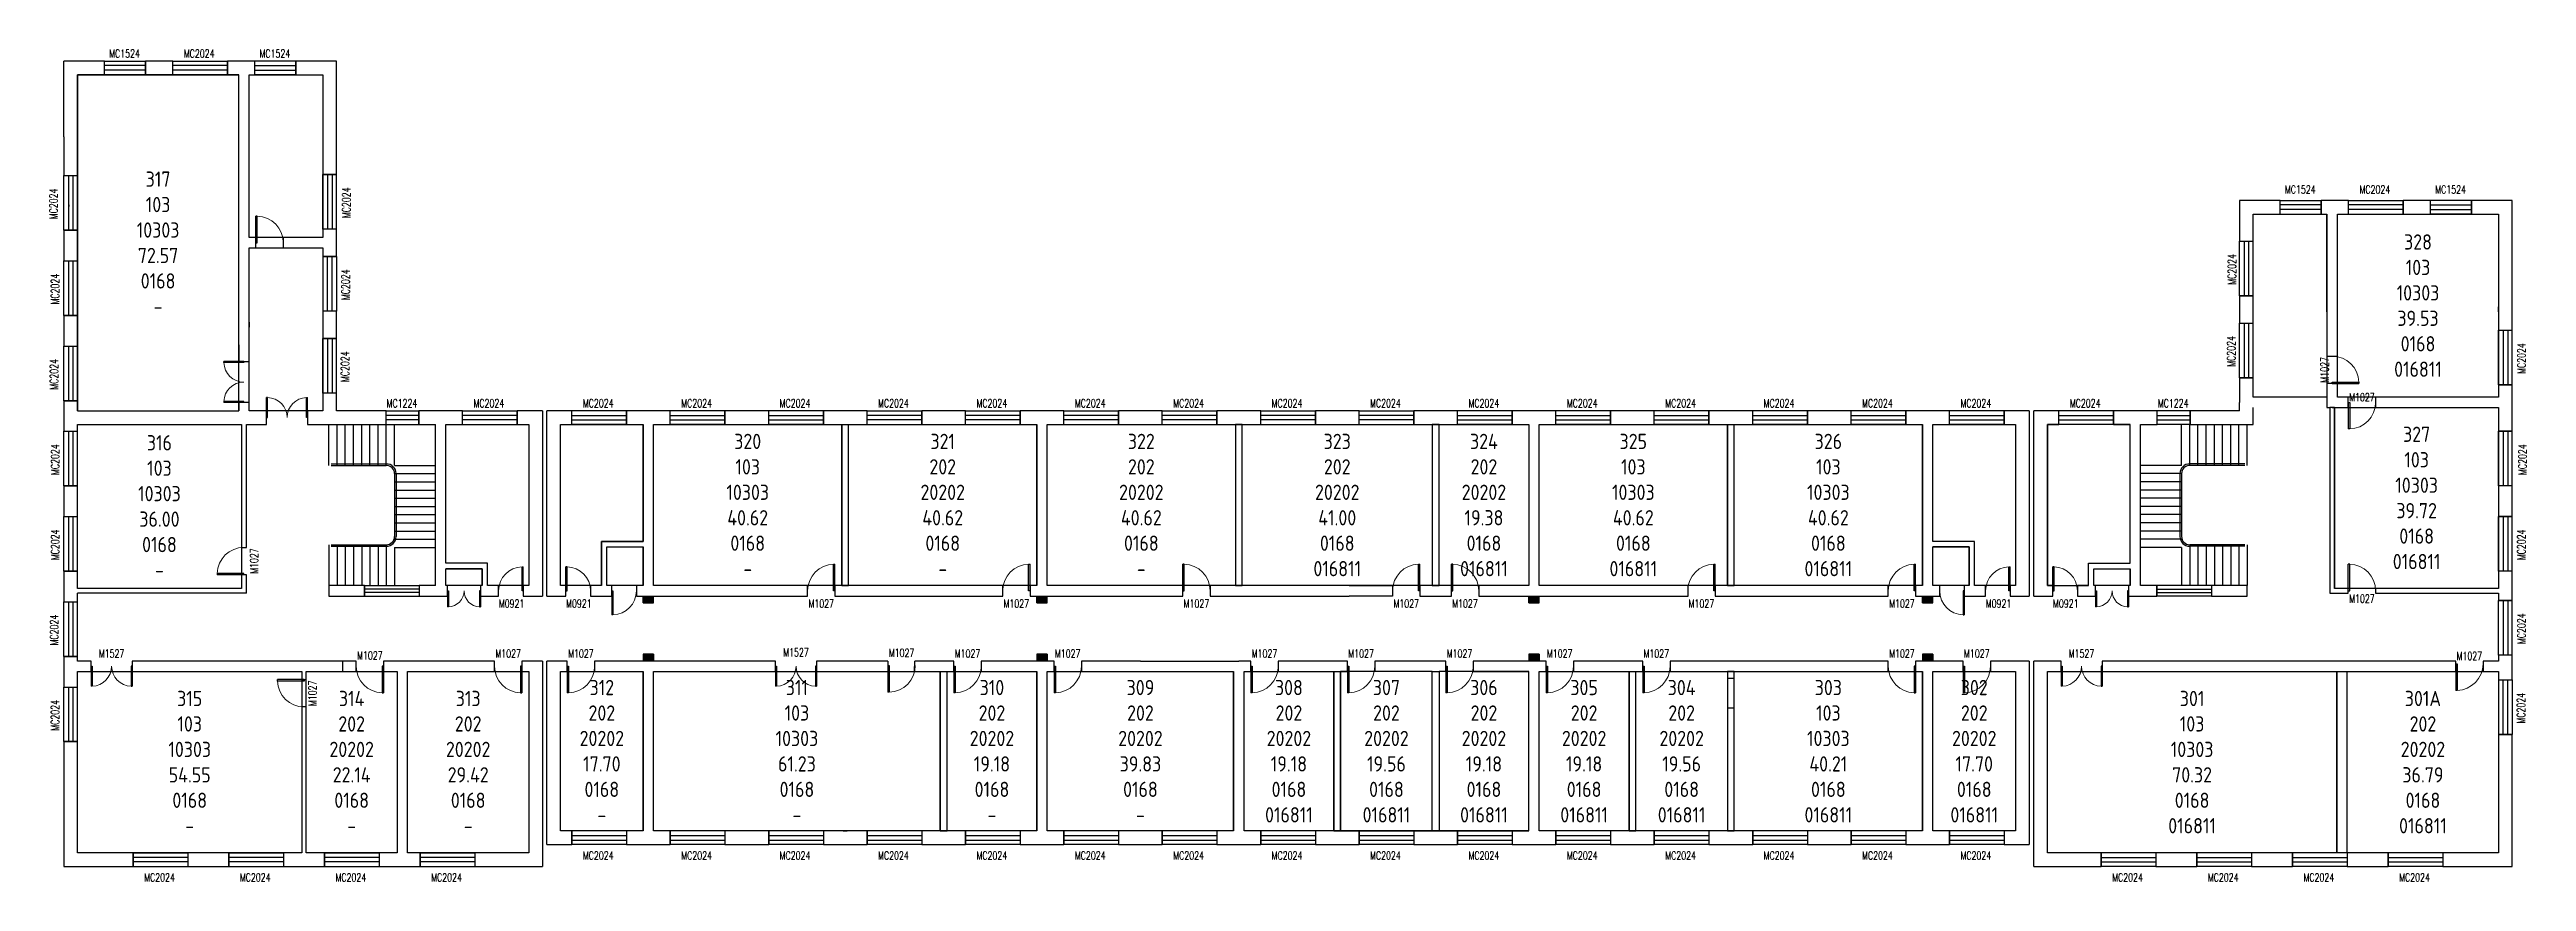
# Model space of a CAD drawing. Extents: x 249990 to 340609, y 91191 to 121643.
import ezdxf

# ---------------------------------------------------------------- set-up
doc = ezdxf.new("R2010")
doc.units = 0
doc.header["$LTSCALE"] = 1000
doc.header["$MEASUREMENT"] = 0
for name, color, linetype in [('body', 30, 'Continuous'), ('RM', 4, 'Continuous'), ('RM$', 5, 'Continuous'), ('RM$TXT', 5, 'Continuous')]:
    doc.layers.add(name, color=color, linetype=linetype)
doc.layers.get('0').freeze()
doc.styles.add('_TCH_WINDOW', font='SIMPLEX', dxfattribs={"height": 3.5, "bigfont": 'GBCBIG'})
doc.styles.add('HZ', font='gbenor.shx', dxfattribs={"bigfont": 'hztxt.shx'})

msp = doc.modelspace()

# ---------------------------------------------------------------- texts
at = {"layer": 'RM$TXT', "char_height": 558.8, "attachment_point": 8, "style": 'HZ'}
for s, insert in [('317^M^J103^M^J10303^M^J72.57^M^J0168^M^J-^M^J', (253961, 111962)), ('328^M^J103^M^J10303^M^J39.53^M^J0168^M^J016811^M^J', (336641, 109662)), ('327^M^J103^M^J10303^M^J39.72^M^J0168^M^J016811^M^J', (336591, 102622)), ('316^M^J103^M^J10303^M^J36.00^M^J0168^M^J-^M^J', (254011, 102312)), ('320^M^J103^M^J10303^M^J40.62^M^J0168^M^J-^M^J', (275533, 102362)), ('321^M^J202^M^J20202^M^J40.62^M^J0168^M^J-^M^J', (282668, 102362)), ('322^M^J202^M^J20202^M^J40.62^M^J0168^M^J-^M^J', (289933, 102362)), ('323^M^J202^M^J20202^M^J41.00^M^J0168^M^J016811^M^J', (297101, 102362)), ('324^M^J202^M^J20202^M^J19.38^M^J0168^M^J016811^M^J', (302468, 102362)), ('325^M^J103^M^J10303^M^J40.62^M^J0168^M^J016811^M^J', (307933, 102362)), ('326^M^J103^M^J10303^M^J40.62^M^J0168^M^J016811^M^J', (315068, 102362)), ('315^M^J103^M^J10303^M^J54.55^M^J0168^M^J-^M^J', (255118, 92952)), ('314^M^J202^M^J20202^M^J22.14^M^J0168^M^J-^M^J', (261043, 92952)), ('313^M^J202^M^J20202^M^J29.42^M^J0168^M^J-^M^J', (265306, 92952)), ('312^M^J202^M^J20202^M^J17.70^M^J0168^M^J-^M^J', (270196, 93352)), ('311^M^J103^M^J10303^M^J61.23^M^J0168^M^J-^M^J', (277333, 93352)), ('310^M^J202^M^J20202^M^J19.18^M^J0168^M^J-^M^J', (284468, 93352)), ('309^M^J202^M^J20202^M^J39.83^M^J0168^M^J-^M^J', (289901, 93352)), ('308^M^J202^M^J20202^M^J19.18^M^J0168^M^J016811^M^J', (295333, 93352)), ('307^M^J202^M^J20202^M^J19.56^M^J0168^M^J016811^M^J', (298901, 93352)), ('306^M^J202^M^J20202^M^J19.18^M^J0168^M^J016811^M^J', (302468, 93352)), ('305^M^J202^M^J20202^M^J19.18^M^J0168^M^J016811^M^J', (306133, 93352)), ('304^M^J202^M^J20202^M^J19.56^M^J0168^M^J016811^M^J', (309701, 93352)), ('303^M^J103^M^J10303^M^J40.21^M^J0168^M^J016811^M^J', (315068, 93352)), ('302^M^J202^M^J20202^M^J17.70^M^J0168^M^J016811^M^J', (320406, 93352)), ('301^M^J103^M^J10303^M^J70.32^M^J0168^M^J016811^M^J', (328376, 92952)), ('301A^M^J202^M^J20202^M^J36.79^M^J0168^M^J016811^M^J', (336821, 92952))]:
    msp.add_mtext(s, dxfattribs=dict(at, insert=insert))

# ---------------------------------------------------------------- blocks, each defined once
blk = doc.blocks.new('$TCHSYS$WIN2D')
for p, q in [((-0.5, 0.5), (0.5, 0.5)), ((-0.5, 0.5), (-0.5, -0.5)), ((0.5, 0.5), (0.5, -0.5)), ((0.5, 0.167), (-0.5, 0.167)), ((0.5, -0.167), (-0.5, -0.167)), ((-0.5, -0.5), (0.5, -0.5))]:
    blk.add_line(p, q)
blk = doc.blocks.new('$DorLib2D$00000002')
for p, q in [((-0.5, 0), (-0.5, 0.4875)), ((-0.475, 0.4875), (-0.5, 0.4875)), ((-0.475, 0), (-0.475, 0.4875)), ((0.475, 0), (0.475, 0.4875)), ((0.475, 0.4875), (0.5, 0.4875)), ((0.5, 0), (0.5, 0.4875)), ((-0.5, 0), (-0.475, 0)), ((0.5, 0), (0.475, 0))]:
    blk.add_line(p, q)
at = {"lineweight": 13}
for centre, start, end in [((-0.4875, 0), 0, 88.530716), ((0.4875, 0), 91.469284, 180)]:
    blk.add_arc(centre, 0.4875, start, end, dxfattribs=at)
blk = doc.blocks.new('$DorLib2D$00000001')
for p, q in [((0.45, 0.975), (0.5, 0.975)), ((0.45, 0), (0.45, 0.975)), ((0.5, 0), (0.5, 0.975)), ((0.5, 0), (0.45, 0))]:
    blk.add_line(p, q)
at = {"lineweight": 13}
blk.add_arc((0.475, 0), 0.975, 91.46928, 180, dxfattribs=at)

# ---------------------------------------------------------------- hatches: boundary and pattern name
at = {"layer": 'body'}
for points in [[(272091, 101389), (272091, 101639), (271711, 101639), (271711, 101389)], [(286491, 101389), (286491, 101639), (286111, 101639), (286111, 101389)], [(304491, 101389), (304491, 101639), (304111, 101639), (304111, 101389)], [(318891, 101389), (318891, 101639), (318511, 101639), (318511, 101389)], [(271711, 99510), (271711, 99259), (272091, 99259), (272091, 99510)], [(286111, 99510), (286111, 99259), (286491, 99259), (286491, 99510)], [(304111, 99510), (304111, 99259), (304491, 99259), (304491, 99510)], [(318511, 99510), (318511, 99259), (318891, 99259), (318891, 99510)]]:
    msp.add_hatch(color=30, dxfattribs=at).paths.add_polyline_path(points)

# ---------------------------------------------------------------- linework, layer by layer
at = {"layer": 'body', "color": 30}
for p, q in [((252001, 121219), (250511, 121219)), ((250511, 118449), (250511, 121219)), ((251011, 120719), (252001, 120719)), ((251011, 118449), (251011, 120719)), ((252001, 120719), (252001, 121219)), ((253141, 120719), (253081, 120719)), ((254501, 121219), (253501, 121219)), ((253501, 121219), (253501, 120719)), ((253501, 120719), (254501, 120719)), ((254501, 120719), (254501, 121219)), ((257101, 121219), (256501, 121219)), ((256501, 121219), (256501, 120719)), ((256501, 120719), (256911, 120719)), ((256911, 114569), (256911, 120719)), ((257501, 121219), (257101, 121219)), ((257291, 120719), (257501, 120719)), ((257291, 114759), (257291, 120719)), ((257501, 120719), (257501, 121219)), ((260491, 121219), (259001, 121219)), ((259001, 121219), (259001, 120719)), ((259001, 120719), (259991, 120719)), ((259991, 120719), (259991, 117069)), ((260491, 117069), (260491, 121219)), ((250511, 118449), (250511, 117029)), ((251011, 117029), (251011, 118449)), ((250511, 117029), (251011, 117029)), ((259991, 117069), (260491, 117069)), ((331601, 116119), (330111, 116119)), ((330111, 116119), (330111, 114629)), ((331601, 115619), (331601, 116119)), ((333501, 116119), (333101, 116119)), ((333101, 116119), (333101, 115619)), ((334101, 116119), (333501, 116119)), ((334101, 115619), (334101, 116119)), ((337101, 116119), (336101, 116119)), ((336101, 116119), (336101, 115619)), ((337101, 115619), (337101, 116119)), ((340091, 116119), (338601, 116119)), ((338601, 116119), (338601, 115619)), ((340091, 111369), (340091, 116119)), ((250701, 115959), (250701, 115899)), ((330611, 115619), (331601, 115619)), ((330611, 114629), (330611, 115619)), ((333101, 115619), (333311, 115619)), ((333311, 112219), (333311, 115619)), ((333691, 115619), (334101, 115619)), ((333691, 112219), (333691, 115619)), ((336101, 115619), (337101, 115619)), ((338601, 115619), (339591, 115619)), ((339591, 115619), (339591, 111369)), ((251011, 115029), (250511, 115029)), ((250511, 115029), (250511, 113909)), ((251011, 113909), (251011, 115029)), ((256911, 110829), (256911, 114569)), ((257541, 114759), (257291, 114759)), ((257291, 114379), (257541, 114379)), ((257291, 110829), (257291, 114379)), ((257541, 114379), (257541, 114759)), ((259991, 114759), (258541, 114759)), ((258541, 114759), (258541, 114379)), ((258541, 114379), (259991, 114379)), ((260491, 115069), (259991, 115069)), ((259991, 115069), (259991, 114759)), ((259991, 114379), (259991, 114069)), ((260491, 114569), (260491, 115069)), ((260491, 114069), (260491, 114569)), ((330111, 114629), (330611, 114629)), ((250511, 113909), (251011, 113909)), ((251011, 113332), (251011, 113272)), ((259991, 114069), (260491, 114069)), ((330611, 112629), (330111, 112629)), ((330111, 112629), (330111, 111629)), ((330611, 111629), (330611, 112629)), ((251011, 111909), (250511, 111909)), ((250511, 111909), (250511, 110819)), ((251011, 110819), (251011, 111909)), ((257291, 111659), (257291, 111479)), ((259991, 112069), (259991, 111069)), ((260491, 112069), (259991, 112069)), ((259991, 111659), (259991, 111479)), ((260491, 111069), (260491, 112069)), ((330111, 111629), (330611, 111629)), ((330611, 112039), (330611, 112219)), ((333311, 112039), (333311, 112219)), ((333311, 112039), (333311, 110419)), ((333691, 110419), (333691, 112039)), ((339591, 112039), (339591, 112219)), ((250511, 110819), (250511, 110789)), ((250511, 110789), (251011, 110789)), ((251011, 110789), (251011, 110819)), ((256911, 110829), (256911, 110219)), ((257291, 110219), (257291, 110829)), ((259991, 111069), (260491, 111069)), ((339591, 111369), (340091, 111369)), ((256911, 110219), (257291, 110219)), ((333311, 110419), (333691, 110419)), ((251011, 108789), (250511, 108789)), ((250511, 108789), (250511, 108229)), ((251011, 108419), (251011, 108789)), ((260491, 109069), (259991, 109069)), ((259991, 109069), (259991, 108419)), ((260491, 108419), (260491, 109069)), ((330611, 109629), (330111, 109629)), ((330111, 109629), (330111, 108729)), ((330611, 108919), (330611, 109629)), ((333691, 109419), (333311, 109419)), ((333311, 109419), (333311, 108919)), ((333311, 108919), (333311, 108539)), ((333691, 108919), (333691, 109419)), ((334091, 108919), (333691, 108919)), ((334091, 108539), (334091, 108919)), ((339591, 108919), (335091, 108919)), ((335091, 108919), (335091, 108539)), ((340091, 109369), (339591, 109369)), ((339591, 109369), (339591, 108919)), ((340091, 108729), (340091, 109369)), ((250511, 108229), (250511, 107669)), ((251011, 108419), (253111, 108419)), ((251011, 107919), (253111, 107919)), ((251011, 107669), (251011, 107919)), ((253111, 108419), (256911, 108419)), ((253111, 107919), (257011, 107919)), ((257291, 108719), (256911, 108719)), ((256911, 108719), (256911, 108419)), ((257011, 107919), (257011, 103419)), ((257191, 107919), (257932, 107919)), ((257191, 103419), (257191, 107919)), ((257291, 108419), (257291, 108719)), ((257932, 108419), (257291, 108419)), ((257932, 107919), (257932, 108419)), ((259991, 108419), (259432, 108419)), ((259432, 108419), (259432, 107919)), ((259432, 107919), (260301, 107919)), ((260211, 106419), (260211, 107919)), ((260301, 107919), (262301, 107919)), ((262301, 108419), (260491, 108419)), ((260511, 106419), (260511, 107919)), ((260811, 106419), (260811, 107919)), ((261111, 106419), (261111, 107919)), ((261411, 106419), (261411, 107919)), ((261711, 106419), (261711, 107919)), ((262011, 106419), (262011, 107919)), ((262301, 107919), (262301, 108419)), ((262311, 106419), (262311, 107919)), ((262611, 106419), (262611, 107919)), ((264301, 108419), (263501, 108419)), ((263501, 108419), (263501, 107919)), ((263501, 107919), (264111, 107919)), ((264111, 102739), (264111, 107919)), ((265101, 108419), (264301, 108419)), ((264491, 107919), (265101, 107919)), ((264491, 102839), (264491, 107919)), ((265101, 107919), (265101, 108419)), ((268021, 108419), (267101, 108419)), ((267101, 108419), (267101, 107919)), ((267101, 107919), (267521, 107919)), ((267521, 107919), (267521, 102019)), ((268021, 108419), (268021, 101639)), ((268181, 101639), (268181, 108419)), ((269101, 108419), (268181, 108419)), ((268681, 102019), (268681, 107919)), ((268681, 107919), (269101, 107919)), ((269101, 107919), (269101, 108419)), ((271901, 108419), (271101, 108419)), ((271101, 108419), (271101, 107919)), ((271101, 107919), (271711, 107919)), ((271711, 103639), (271711, 107919)), ((272701, 108419), (271901, 108419)), ((272091, 107919), (272701, 107919)), ((272091, 103539), (272091, 107919)), ((272701, 107919), (272701, 108419)), ((276301, 108419), (274701, 108419)), ((274701, 108419), (274701, 107919)), ((274701, 107919), (276301, 107919)), ((276301, 107919), (276301, 108419)), ((279901, 108419), (278301, 108419)), ((278301, 108419), (278301, 107919)), ((278301, 107919), (279901, 107919)), ((278976, 102019), (278976, 107919)), ((278976, 107919), (279226, 107919)), ((279226, 102019), (279226, 107919)), ((279901, 107919), (279901, 108419)), ((282701, 108419), (281901, 108419)), ((281901, 108419), (281901, 107919)), ((281901, 107919), (282626, 107919)), ((282626, 107919), (282776, 107919)), ((283501, 108419), (282701, 108419)), ((282776, 107919), (283501, 107919)), ((283501, 107919), (283501, 108419)), ((286301, 108419), (285501, 108419)), ((285501, 108419), (285501, 107919)), ((285501, 107919), (286111, 107919)), ((286111, 102019), (286111, 107919)), ((287101, 108419), (286301, 108419)), ((286491, 102019), (286491, 107919)), ((286491, 107919), (287101, 107919)), ((287101, 107919), (287101, 108419)), ((290701, 108419), (289101, 108419)), ((289101, 108419), (289101, 107919)), ((289101, 107919), (290701, 107919)), ((290701, 107919), (290701, 108419)), ((294301, 108419), (292701, 108419)), ((292701, 108419), (292701, 107919)), ((292701, 107919), (294301, 107919)), ((293376, 107919), (293376, 107669)), ((293626, 107919), (293376, 107919)), ((293626, 107669), (293626, 107919)), ((294301, 107919), (294301, 108419)), ((297101, 108419), (296301, 108419)), ((296301, 108419), (296301, 107919)), ((296301, 107919), (296911, 107919)), ((296911, 107919), (297291, 107919)), ((297901, 108419), (297101, 108419)), ((297291, 107919), (297901, 107919)), ((297901, 107919), (297901, 108419)), ((301501, 108419), (299901, 108419)), ((299901, 108419), (299901, 107919)), ((299901, 107919), (301501, 107919)), ((300576, 107919), (300576, 102269)), ((300826, 107919), (300576, 107919)), ((300826, 102269), (300826, 107919)), ((301501, 107919), (301501, 108419)), ((304301, 108419), (303501, 108419)), ((303501, 108419), (303501, 107919)), ((303501, 107919), (304111, 107919)), ((304111, 107919), (304111, 102269)), ((305101, 108419), (304301, 108419)), ((304491, 107919), (305101, 107919)), ((304491, 102269), (304491, 107919)), ((305101, 107919), (305101, 108419)), ((308701, 108419), (307101, 108419)), ((307101, 108419), (307101, 107919)), ((307101, 107919), (308701, 107919)), ((308701, 107919), (308701, 108419)), ((312301, 108419), (310701, 108419)), ((310701, 108419), (310701, 107919)), ((310701, 107919), (312301, 107919)), ((311376, 102019), (311376, 107919)), ((311376, 107919), (311626, 107919)), ((311626, 102019), (311626, 107919)), ((312301, 107919), (312301, 108419)), ((315901, 108419), (314301, 108419)), ((314301, 108419), (314301, 107919)), ((314301, 107919), (315901, 107919)), ((315901, 107919), (315901, 108419)), ((318701, 108419), (317901, 108419)), ((317901, 108419), (317901, 107919)), ((317901, 107919), (318511, 107919)), ((318511, 103539), (318511, 107919)), ((319501, 108419), (318701, 108419)), ((318891, 107919), (319501, 107919)), ((318891, 103639), (318891, 107919)), ((319501, 107919), (319501, 108419)), ((322421, 108419), (321501, 108419)), ((321501, 108419), (321501, 107919)), ((321501, 107919), (321921, 107919)), ((321921, 107919), (321921, 102019)), ((322421, 108419), (322421, 101639)), ((322581, 101639), (322581, 108419)), ((323501, 108419), (322581, 108419)), ((323081, 102019), (323081, 107919)), ((323081, 107919), (323501, 107919)), ((323501, 107919), (323501, 108419)), ((326301, 108419), (325501, 108419)), ((325501, 108419), (325501, 107919)), ((325501, 107919), (326111, 107919)), ((326111, 102839), (326111, 107919)), ((327101, 108419), (326301, 108419)), ((326491, 107919), (327101, 107919)), ((326491, 102739), (326491, 107919)), ((327101, 107919), (327101, 108419)), ((327991, 106419), (327991, 107919)), ((328291, 106419), (328291, 107919)), ((330111, 108419), (328301, 108419)), ((328301, 108419), (328301, 107919)), ((328301, 107919), (330611, 107919)), ((328591, 106419), (328591, 107919)), ((328891, 106419), (328891, 107919)), ((329191, 106419), (329191, 107919)), ((329491, 106419), (329491, 107919)), ((329791, 106419), (329791, 107919)), ((330091, 106419), (330091, 107919)), ((330111, 108419), (330111, 108729)), ((330391, 106419), (330391, 107919)), ((330611, 107919), (330611, 108539)), ((333311, 108539), (333411, 108539)), ((333411, 108539), (333411, 101739)), ((333591, 108539), (333411, 108539)), ((333501, 108539), (334091, 108539)), ((333591, 108539), (333591, 101919)), ((335091, 108539), (339591, 108539)), ((339591, 108539), (339591, 107669)), ((340091, 107669), (340091, 108729)), ((250511, 107669), (251011, 107669)), ((293376, 107669), (293376, 102269)), ((293626, 102269), (293626, 107669)), ((339591, 107669), (340091, 107669)), ((260291, 106479), (262311, 106479)), ((260291, 106419), (262311, 106419)), ((262611, 106419), (264111, 106419)), ((262611, 106119), (262611, 103819)), ((262611, 106119), (264111, 106119)), ((262671, 106119), (262671, 103819)), ((327991, 106419), (326491, 106419)), ((327991, 106119), (326491, 106119)), ((327931, 106119), (327931, 103819)), ((327991, 106119), (327991, 103819)), ((330311, 106479), (328291, 106479)), ((330311, 106419), (328291, 106419)), ((251011, 105669), (250511, 105669)), ((250511, 105669), (250511, 104549)), ((251011, 104549), (251011, 105669)), ((262611, 105819), (264111, 105819)), ((262611, 105519), (264111, 105519)), ((262611, 105219), (264111, 105219)), ((327991, 105819), (326491, 105819)), ((327991, 105519), (326491, 105519)), ((327991, 105219), (326491, 105219)), ((333591, 105148), (333591, 105048)), ((340091, 105669), (339591, 105669)), ((339591, 105669), (339591, 105098)), ((340091, 105098), (340091, 105669)), ((250511, 104549), (251011, 104549)), ((262611, 104919), (264111, 104919)), ((262611, 104619), (264111, 104619)), ((262611, 104319), (264111, 104319)), ((327991, 104919), (326491, 104919)), ((327991, 104619), (326491, 104619)), ((327991, 104319), (326491, 104319)), ((339591, 105098), (339591, 104549)), ((339591, 104549), (340091, 104549)), ((340091, 104549), (340091, 105098)), ((257011, 103419), (257191, 103419)), ((260211, 103519), (260211, 102019)), ((260291, 103519), (262311, 103519)), ((260291, 103459), (262311, 103459)), ((260511, 103519), (260511, 102019)), ((260811, 103519), (260811, 102019)), ((261111, 103519), (261111, 102019)), ((261411, 103519), (261411, 102019)), ((261711, 103519), (261711, 102019)), ((262011, 103519), (262011, 102019)), ((262311, 103519), (262311, 102019)), ((262611, 104019), (264111, 104019)), ((262611, 103719), (264111, 103719)), ((262611, 103419), (264111, 103419)), ((262611, 103419), (262611, 102019)), ((270184, 102019), (270184, 103639)), ((270184, 103639), (271711, 103639)), ((270384, 102019), (270384, 103439)), ((270384, 103439), (271711, 103439)), ((271711, 102019), (271711, 103439)), ((272091, 102019), (272091, 103539)), ((318511, 102019), (318511, 103539)), ((320417, 103639), (318891, 103639)), ((318891, 102019), (318891, 103439)), ((320217, 103439), (318891, 103439)), ((320217, 102019), (320217, 103439)), ((320417, 102019), (320417, 103639)), ((327991, 104019), (326491, 104019)), ((327991, 103719), (326491, 103719)), ((327991, 103419), (326491, 103419)), ((327991, 103419), (327991, 102019)), ((330311, 103519), (328291, 103519)), ((328291, 103519), (328291, 102019)), ((330311, 103459), (328291, 103459)), ((328591, 103519), (328591, 102019)), ((328891, 103519), (328891, 102019)), ((329191, 103519), (329191, 102019)), ((329491, 103519), (329491, 102019)), ((329791, 103519), (329791, 102019)), ((330091, 103519), (330091, 102019)), ((330391, 103519), (330391, 102019)), ((251011, 102549), (250511, 102549)), ((250511, 102549), (250511, 101829)), ((251011, 101919), (251011, 102549)), ((257191, 102419), (257011, 102419)), ((257011, 102419), (257011, 101919)), ((257191, 101739), (257191, 102419)), ((264111, 102019), (264111, 102739)), ((266017, 102839), (264491, 102839)), ((264491, 102019), (264491, 102639)), ((265817, 102639), (264491, 102639)), ((265817, 102019), (265817, 102639)), ((266017, 102019), (266017, 102839)), ((324584, 102019), (324584, 102839)), ((324584, 102839), (326111, 102839)), ((324784, 102019), (324784, 102639)), ((324784, 102639), (326111, 102639)), ((326111, 102019), (326111, 102639)), ((326491, 102019), (326491, 102739)), ((340091, 102549), (339591, 102549)), ((339591, 102549), (339591, 101919)), ((340091, 101829), (340091, 102549)), ((250511, 101829), (250511, 101429)), ((257011, 101919), (251011, 101919)), ((257191, 101739), (251011, 101739)), ((251011, 101429), (251011, 101739)), ((261518, 102019), (260211, 102019)), ((260211, 102019), (260211, 101639)), ((260211, 101639), (261518, 101639)), ((261518, 101639), (261518, 102019)), ((264111, 102019), (263518, 102019)), ((263518, 102019), (263518, 101639)), ((263518, 101639), (264301, 101639)), ((264301, 101639), (264554, 101639)), ((264554, 102019), (264491, 102019)), ((264554, 101639), (264554, 102019)), ((265817, 102019), (265754, 102019)), ((265754, 102019), (265754, 101639)), ((265754, 101639), (265917, 101639)), ((265917, 101639), (266421, 101639)), ((266421, 102019), (266017, 102019)), ((266421, 101639), (266421, 102019)), ((267521, 102019), (267321, 102019)), ((267321, 102019), (267321, 101639)), ((267321, 101639), (268021, 101639)), ((268181, 101639), (268881, 101639)), ((268881, 102019), (268681, 102019)), ((268881, 101639), (268881, 102019)), ((270184, 102019), (269781, 102019)), ((269781, 102019), (269781, 101639)), ((269781, 101639), (270284, 101639)), ((270284, 101639), (270559, 101639)), ((270559, 102019), (270384, 102019)), ((270559, 101639), (270559, 102019)), ((271711, 102019), (271459, 102019)), ((271459, 102019), (271459, 101639)), ((271459, 101639), (271901, 101639)), ((271711, 101389), (271711, 101639)), ((271711, 101639), (272091, 101639)), ((271901, 101639), (277726, 101639)), ((277726, 102019), (272091, 102019)), ((272091, 101389), (272091, 101639)), ((277726, 101639), (277726, 102019)), ((282626, 102019), (278726, 102019)), ((278726, 102019), (278726, 101639)), ((278726, 101639), (282701, 101639)), ((278976, 102019), (279226, 102019)), ((282776, 102019), (282626, 102019)), ((282701, 101639), (284861, 101639)), ((284861, 102019), (282776, 102019)), ((284861, 101639), (284861, 102019)), ((286111, 102019), (285861, 102019)), ((285861, 102019), (285861, 101639)), ((285861, 101639), (286301, 101639)), ((286111, 101389), (286111, 101639)), ((286111, 101639), (286491, 101639)), ((286301, 101639), (291451, 101639)), ((291451, 102019), (286491, 102019)), ((286491, 101389), (286491, 101639)), ((291451, 101639), (291451, 102019)), ((296911, 102019), (292451, 102019)), ((292451, 102019), (292451, 101639)), ((292451, 101639), (297101, 101639)), ((293376, 102269), (293376, 102019)), ((293376, 102019), (293626, 102019)), ((293626, 102019), (293626, 102269)), ((297291, 102019), (296911, 102019)), ((297101, 101639), (297541, 101639)), ((297541, 102019), (297291, 102019)), ((297541, 102019), (299126, 102019)), ((299126, 101639), (297541, 101639)), ((299126, 102019), (299126, 101639)), ((301276, 102019), (300126, 102019)), ((300126, 102019), (300126, 101639)), ((300126, 101639), (301276, 101639)), ((300576, 102269), (300576, 102019)), ((300576, 102019), (300826, 102019)), ((300826, 102019), (300826, 102269)), ((301276, 101639), (301276, 102019)), ((304111, 102019), (302276, 102019)), ((302276, 102019), (302276, 101639)), ((302276, 101639), (304111, 101639)), ((304111, 102269), (304111, 102019)), ((304111, 101389), (304111, 101639)), ((304111, 101639), (304491, 101639)), ((304111, 101639), (304491, 101639)), ((304301, 101639), (309944, 101639)), ((304491, 102019), (304491, 102269)), ((310033, 102019), (304491, 102019)), ((304491, 101389), (304491, 101639)), ((309944, 101639), (309944, 102019)), ((317261, 102019), (310876, 102019)), ((310926, 102019), (310926, 101639)), ((310926, 101639), (311050, 101639)), ((311050, 101639), (317261, 101639)), ((311376, 102019), (311626, 102019)), ((317261, 101639), (317261, 102019)), ((318511, 102019), (318261, 102019)), ((318261, 102019), (318261, 101639)), ((318261, 101639), (318701, 101639)), ((318511, 101389), (318511, 101639)), ((318511, 101639), (318891, 101639)), ((318701, 101639), (319142, 101639)), ((319142, 102019), (318891, 102019)), ((318891, 101389), (318891, 101639)), ((319142, 101639), (319142, 102019)), ((320217, 102019), (320042, 102019)), ((320042, 102019), (320042, 101639)), ((320042, 101639), (320317, 101639)), ((320317, 101639), (320821, 101639)), ((320821, 102019), (320417, 102019)), ((320821, 101639), (320821, 102019)), ((321921, 102019), (321721, 102019)), ((321721, 102019), (321721, 101639)), ((321721, 101639), (322421, 101639)), ((322581, 101639), (323281, 101639)), ((323281, 102019), (323081, 102019)), ((323281, 101639), (323281, 102019)), ((324584, 102019), (324181, 102019)), ((324181, 102019), (324181, 101639)), ((324181, 101639), (324684, 101639)), ((324684, 101639), (324847, 101639)), ((324847, 102019), (324784, 102019)), ((324847, 101639), (324847, 102019)), ((326111, 102019), (326047, 102019)), ((326047, 102019), (326047, 101639)), ((326047, 101639), (326301, 101639)), ((326301, 101639), (327083, 101639)), ((327083, 102019), (326491, 102019)), ((327083, 101639), (327083, 102019)), ((330391, 102019), (329083, 102019)), ((329083, 102019), (329083, 101639)), ((329083, 101639), (330391, 101639)), ((330391, 101639), (330391, 102019)), ((333411, 101739), (334091, 101739)), ((334091, 101919), (333591, 101919)), ((334091, 101739), (334091, 101919)), ((339591, 101919), (335091, 101919)), ((335091, 101919), (335091, 101739)), ((335091, 101739), (339591, 101739)), ((339591, 101739), (339591, 101479)), ((340091, 101479), (340091, 101829)), ((250511, 101429), (251011, 101429)), ((271711, 101389), (272091, 101389)), ((286111, 101389), (286491, 101389)), ((304111, 101389), (304491, 101389)), ((318511, 101389), (318891, 101389)), ((339591, 101479), (340091, 101479)), ((251011, 99429), (250511, 99429)), ((250511, 99429), (250511, 99069)), ((250511, 99069), (250511, 98309)), ((251011, 99259), (251011, 99429)), ((251511, 99259), (251011, 99259)), ((251011, 98309), (251011, 98879)), ((251011, 98879), (251511, 98879)), ((251511, 98879), (251511, 99259)), ((259301, 99259), (253011, 99259)), ((253011, 99259), (253011, 98879)), ((253011, 98879), (259226, 98879)), ((259226, 98879), (259226, 98579)), ((261211, 99259), (259301, 99259)), ((259376, 98579), (259376, 98879)), ((259376, 98879), (261211, 98879)), ((260711, 99259), (260711, 98879)), ((261211, 98879), (261211, 99259)), ((262901, 99259), (262211, 99259)), ((262211, 99259), (262211, 98879)), ((262211, 98879), (262711, 98879)), ((262711, 98879), (262711, 98579)), ((266271, 99259), (262901, 99259)), ((263091, 98879), (266271, 98879)), ((263091, 98579), (263091, 98879)), ((266271, 98879), (266271, 99259)), ((268021, 99259), (267271, 99259)), ((267271, 99259), (267271, 98879)), ((267271, 98879), (267521, 98879)), ((267521, 98879), (267521, 92239)), ((268021, 99259), (268021, 91739)), ((268181, 92539), (268181, 99259)), ((268931, 99259), (268181, 99259)), ((268681, 93039), (268681, 98879)), ((268681, 98879), (268931, 98879)), ((268931, 98879), (268931, 99259)), ((271901, 99259), (269931, 99259)), ((269931, 99259), (269931, 98879)), ((269931, 98879), (271711, 98879)), ((271711, 99510), (271711, 99259)), ((272091, 99510), (271711, 99510)), ((272091, 99259), (271711, 99259)), ((271711, 93039), (271711, 98879)), ((276551, 99259), (271901, 99259)), ((272091, 99510), (272091, 99259)), ((272091, 93039), (272091, 98879)), ((272091, 98879), (276551, 98879)), ((276551, 98879), (276551, 99259)), ((279101, 99259), (278051, 99259)), ((278051, 99259), (278051, 98879)), ((278051, 98879), (279026, 98879)), ((279026, 98879), (279176, 98879)), ((280663, 99259), (279101, 99259)), ((279176, 98879), (280670, 98879)), ((280663, 99259), (280663, 98879)), ((281639, 98879), (281649, 99259)), ((281639, 98879), (283076, 98879)), ((283076, 99259), (281649, 99259)), ((282576, 93039), (282576, 98879)), ((282576, 98879), (282826, 98879)), ((282826, 93039), (282826, 98879)), ((283076, 98879), (283076, 99259)), ((286301, 99259), (284076, 99259)), ((284076, 99259), (284076, 98879)), ((284076, 98879), (286111, 98879)), ((286111, 99510), (286111, 99259)), ((286491, 99510), (286111, 99510)), ((286491, 99259), (286111, 99259)), ((286111, 93039), (286111, 98879)), ((286741, 99259), (286301, 99259)), ((286491, 99510), (286491, 99259)), ((286491, 93039), (286491, 98879)), ((286491, 98879), (286741, 98879)), ((286741, 98879), (286741, 99259)), ((289901, 99259), (287741, 99259)), ((287741, 99259), (287741, 98879)), ((287741, 98879), (289826, 98879)), ((289826, 98879), (289976, 98879)), ((289901, 99259), (293501, 99259)), ((289976, 98879), (293311, 98879)), ((293311, 93039), (293311, 98879)), ((293941, 99259), (293501, 99259)), ((293691, 93039), (293691, 98879)), ((293691, 98879), (293941, 98879)), ((293941, 98879), (293941, 99259)), ((297476, 99259), (294941, 99259)), ((294941, 99259), (294941, 98879)), ((294941, 98879), (297476, 98879)), ((296976, 93039), (296976, 98879)), ((296976, 98879), (297226, 98879)), ((297226, 93039), (297226, 98879)), ((297476, 98879), (297476, 99259)), ((301076, 99259), (298476, 99259)), ((298476, 99259), (298476, 98879)), ((300576, 93039), (300576, 98879)), ((300576, 98879), (300826, 98879)), ((301076, 98879), (301076, 99259)), ((304301, 99259), (302076, 99259)), ((302076, 99259), (302076, 98879)), ((302076, 98879), (304111, 98879)), ((304111, 99510), (304111, 99259)), ((304491, 99510), (304111, 99510)), ((304491, 99259), (304111, 99259)), ((304111, 93039), (304111, 98879)), ((304741, 99259), (304301, 99259)), ((304491, 99510), (304491, 99259)), ((304491, 93039), (304491, 98879)), ((304491, 98879), (304741, 98879)), ((304741, 98879), (304741, 99259)), ((308276, 99259), (305741, 99259)), ((305741, 99259), (305741, 98879)), ((305741, 98879), (308276, 98879)), ((307776, 93039), (307776, 98879)), ((307776, 98879), (308026, 98879)), ((308026, 93039), (308026, 98879)), ((308276, 98879), (308276, 99259)), ((317261, 99259), (309276, 99259)), ((309276, 99259), (309276, 98879)), ((309276, 98879), (317261, 98879)), ((311376, 98879), (311376, 98629)), ((311626, 98879), (311376, 98879)), ((311626, 98629), (311626, 98879)), ((317261, 98879), (317261, 99259)), ((318701, 99259), (318261, 99259)), ((318261, 99259), (318261, 98879)), ((318261, 98879), (318511, 98879)), ((318511, 99510), (318511, 99259)), ((318891, 99510), (318511, 99510)), ((318891, 99259), (318511, 99259)), ((318511, 93039), (318511, 98879)), ((320001, 99259), (318701, 99259)), ((318891, 99510), (318891, 99259)), ((318891, 93039), (318891, 98879)), ((318891, 98879), (320001, 98879)), ((320001, 98879), (320001, 99259)), ((322421, 99259), (321001, 99259)), ((321001, 99259), (321001, 98879)), ((321001, 98879), (321921, 98879)), ((321921, 98879), (321921, 93039)), ((322421, 99259), (322421, 92539)), ((322581, 91739), (322581, 99259)), ((323581, 99259), (322581, 99259)), ((323081, 92239), (323081, 98879)), ((323081, 98879), (323581, 98879)), ((323581, 98879), (323581, 99259)), ((337521, 99259), (325081, 99259)), ((325081, 99259), (325081, 98879)), ((325081, 98879), (337521, 98879)), ((333671, 92239), (333671, 98879)), ((334051, 92239), (334051, 98879)), ((338021, 99259), (337521, 99259)), ((337521, 98879), (338021, 98879)), ((338021, 98879), (338021, 99259)), ((339591, 99259), (339021, 99259)), ((339021, 99259), (339021, 98879)), ((339021, 98879), (339591, 98879)), ((340091, 99479), (339591, 99479)), ((339591, 99479), (339591, 99259)), ((339591, 98879), (339591, 98569)), ((340091, 99069), (340091, 99479)), ((340091, 98569), (340091, 99069)), ((250511, 98309), (251011, 98309)), ((259226, 98579), (259376, 98579)), ((262711, 98579), (262711, 92239)), ((263091, 92239), (263091, 98579)), ((311376, 98629), (311626, 98629)), ((311376, 98629), (311376, 97529)), ((311626, 97529), (311626, 98629)), ((339591, 98569), (340091, 98569)), ((259376, 97579), (259226, 97579)), ((259226, 97579), (259226, 92239)), ((259376, 92239), (259376, 97579)), ((311626, 97529), (311376, 97529)), ((311376, 97529), (311376, 93039)), ((311626, 93039), (311626, 97529)), ((251011, 96309), (250511, 96309)), ((250511, 96309), (250511, 91739)), ((251011, 92239), (251011, 96309)), ((340091, 96569), (339591, 96569)), ((339591, 96569), (339591, 92239)), ((340091, 91739), (340091, 96569)), ((268181, 92539), (269101, 92539)), ((269101, 93039), (268681, 93039)), ((269101, 92539), (269101, 93039)), ((271711, 93039), (271101, 93039)), ((271101, 93039), (271101, 92539)), ((271101, 92539), (271901, 92539)), ((271901, 92539), (272701, 92539)), ((272701, 93039), (272091, 93039)), ((272701, 92539), (272701, 93039)), ((276301, 93039), (274701, 93039)), ((274701, 93039), (274701, 92539)), ((274701, 92539), (276301, 92539)), ((276301, 92539), (276301, 93039)), ((279026, 93039), (278301, 93039)), ((278301, 93039), (278301, 92539)), ((278301, 92539), (279101, 92539)), ((279026, 93039), (279176, 93039)), ((279101, 92539), (279901, 92539)), ((279901, 93039), (279176, 93039)), ((279901, 92539), (279901, 93039)), ((283501, 93039), (281901, 93039)), ((281901, 93039), (281901, 92539)), ((281901, 92539), (283501, 92539)), ((282576, 93039), (282826, 93039)), ((283501, 92539), (283501, 93039)), ((286111, 93039), (285501, 93039)), ((285501, 93039), (285501, 92539)), ((285501, 92539), (286301, 92539)), ((286301, 92539), (287101, 92539)), ((287101, 93039), (286491, 93039)), ((287101, 92539), (287101, 93039)), ((289826, 93039), (289101, 93039)), ((289101, 93039), (289101, 92539)), ((289101, 92539), (289901, 92539)), ((289976, 93039), (289826, 93039)), ((289901, 92539), (290701, 92539)), ((290701, 93039), (289976, 93039)), ((290701, 92539), (290701, 93039)), ((293311, 93039), (292701, 93039)), ((292701, 93039), (292701, 92539)), ((292701, 92539), (293501, 92539)), ((293501, 92539), (294301, 92539)), ((294301, 93039), (293691, 93039)), ((294301, 92539), (294301, 93039)), ((297901, 93039), (296301, 93039)), ((296301, 93039), (296301, 92539)), ((296301, 92539), (297901, 92539)), ((296976, 93039), (297226, 93039)), ((297901, 92539), (297901, 93039)), ((301501, 93039), (299901, 93039)), ((299901, 93039), (299901, 92539)), ((299901, 92539), (301501, 92539)), ((300576, 93039), (300826, 93039)), ((301501, 92539), (301501, 93039)), ((304111, 93039), (303501, 93039)), ((303501, 93039), (303501, 92539)), ((303501, 92539), (304301, 92539)), ((304301, 92539), (305101, 92539)), ((305101, 93039), (304491, 93039)), ((305101, 92539), (305101, 93039)), ((307901, 93039), (307101, 93039)), ((307101, 93039), (307101, 92539)), ((307101, 92539), (307776, 92539)), ((307776, 93039), (308026, 93039)), ((307776, 92539), (307776, 92539)), ((307776, 92539), (308026, 92539)), ((308701, 93039), (307901, 93039)), ((308026, 92539), (308701, 92539)), ((308026, 92539), (308026, 92539)), ((308701, 92539), (308701, 93039)), ((312301, 93039), (310701, 93039)), ((310701, 93039), (310701, 92539)), ((310701, 92539), (312301, 92539)), ((311376, 93039), (311626, 93039)), ((312301, 92539), (312301, 93039)), ((315901, 93039), (314301, 93039)), ((314301, 93039), (314301, 92539)), ((314301, 92539), (315901, 92539)), ((315901, 92539), (315901, 93039)), ((318511, 93039), (317901, 93039)), ((317901, 93039), (317901, 92539)), ((317901, 92539), (318701, 92539)), ((318701, 92539), (319501, 92539)), ((319501, 93039), (318891, 93039)), ((319501, 92539), (319501, 93039)), ((321921, 93039), (321501, 93039)), ((321501, 93039), (321501, 92539)), ((321501, 92539), (322421, 92539)), ((250511, 91739), (253051, 91739)), ((253051, 92239), (251011, 92239)), ((253051, 91739), (253051, 92239)), ((256551, 92239), (255051, 92239)), ((255051, 92239), (255051, 91739)), ((255051, 91739), (256551, 91739)), ((256551, 91739), (256551, 92239)), ((259226, 92239), (258551, 92239)), ((258551, 92239), (258551, 91739)), ((258551, 91739), (259301, 91739)), ((259301, 91739), (260051, 91739)), ((260051, 92239), (259376, 92239)), ((260051, 91739), (260051, 92239)), ((262711, 92239), (262051, 92239)), ((262051, 92239), (262051, 91739)), ((262051, 91739), (262901, 91739)), ((262901, 91739), (263551, 91739)), ((263551, 92239), (263091, 92239)), ((263551, 91739), (263551, 92239)), ((267521, 92239), (265551, 92239)), ((265551, 92239), (265551, 91739)), ((265551, 91739), (268021, 91739)), ((322581, 91739), (325051, 91739)), ((325051, 92239), (323081, 92239)), ((325051, 91739), (325051, 92239)), ((328551, 92239), (327051, 92239)), ((327051, 92239), (327051, 91739)), ((327051, 91739), (328551, 91739)), ((328551, 91739), (328551, 92239)), ((332051, 92239), (330551, 92239)), ((330551, 92239), (330551, 91739)), ((330551, 91739), (332051, 91739)), ((332051, 91739), (332051, 92239)), ((335551, 92239), (334051, 92239)), ((334051, 92239), (334051, 91739)), ((334051, 91739), (335551, 91739)), ((335551, 91739), (335551, 92239)), ((339591, 92239), (337551, 92239)), ((337551, 92239), (337551, 91739)), ((337551, 91739), (340091, 91739))]:
    msp.add_line(p, q, dxfattribs=at)
for centre, radius, start, end in [((262311, 106119), 360, 0, 90), ((262311, 106119), 300, 0, 90), ((328291, 106119), 360, 90, 180), ((328291, 106119), 300, 90, 180), ((262311, 103819), 300, 270, 0), ((262311, 103819), 360, 270, 0), ((328291, 103819), 360, 180, 270), ((328291, 103819), 300, 180, 270)]:
    msp.add_arc(centre, radius, start, end, dxfattribs=at)
at = {"layer": 'RM'}
for points in [[(257291, 120719), (259991, 120719), (259991, 114759), (257291, 114759)], [(330611, 115619), (333311, 115619), (333311, 108919), (330611, 108919)], [(257291, 114379), (259991, 114379), (259991, 108419), (257291, 108419)], [(264491, 107919), (267521, 107919), (267521, 102019), (266017, 102019), (266017, 102839), (264491, 102839)], [(268681, 107919), (271711, 107919), (271711, 103639), (270184, 103639), (270184, 102019), (268681, 102019)], [(318891, 107919), (321921, 107919), (321921, 102019), (320417, 102019), (320417, 103639), (318891, 103639)], [(324584, 102019), (324584, 102839), (326111, 102839), (326111, 107919), (323081, 107919), (323081, 102019)], [(270384, 103439), (271711, 103439), (271711, 102019), (270384, 102019)], [(318891, 103439), (320217, 103439), (320217, 102019), (318891, 102019)], [(264491, 102639), (265817, 102639), (265817, 102019), (264491, 102019)], [(324784, 102639), (326111, 102639), (326111, 102019), (324784, 102019)]]:
    msp.add_lwpolyline(points, close=True, dxfattribs=at)
at = {"layer": 'RM$'}
for points in [[(251011, 108419), (256911, 108419), (256911, 120719), (251011, 120719)], [(333691, 115619), (339591, 115619), (339591, 108919), (333691, 108919)], [(251011, 107919), (257011, 107919), (257011, 101919), (251011, 101919)], [(272091, 107919), (278976, 107919), (278976, 102019), (272091, 102019)], [(279226, 107919), (286111, 107919), (286111, 102019), (279226, 102019)], [(286491, 107919), (293376, 107919), (293376, 102019), (286491, 102019)], [(293626, 107919), (300576, 107919), (300576, 102019), (293626, 102019)], [(300826, 107919), (304111, 107919), (304111, 102019), (300826, 102019)], [(304491, 107919), (311376, 107919), (311376, 102019), (304491, 102019)], [(311626, 107919), (318511, 107919), (318511, 102019), (311626, 102019)], [(333591, 108539), (339591, 108539), (339591, 101919), (333591, 101919)], [(251011, 98879), (259226, 98879), (259226, 92239), (251011, 92239)], [(259376, 98879), (262711, 98879), (262711, 92239), (259376, 92239)], [(263091, 98879), (267521, 98879), (267521, 92239), (263091, 92239)], [(268681, 98879), (271711, 98879), (271711, 93039), (268681, 93039)], [(272091, 98879), (282576, 98879), (282576, 93039), (272091, 93039)], [(282826, 98879), (286111, 98879), (286111, 93039), (282826, 93039)], [(286491, 98879), (293311, 98879), (293311, 93039), (286491, 93039)], [(293691, 98879), (296976, 98879), (296976, 93039), (293691, 93039)], [(300576, 98879), (297226, 98879), (297226, 93039), (300576, 93039)], [(304111, 98879), (300826, 98879), (300826, 93039), (304111, 93039)], [(304491, 98879), (307776, 98879), (307776, 93039), (304491, 93039)], [(308026, 98879), (311376, 98879), (311376, 93039), (308026, 93039)], [(311626, 98879), (318511, 98879), (318511, 93039), (311626, 93039)], [(318891, 98879), (321921, 98879), (321921, 93039), (318891, 93039)], [(323081, 98879), (333671, 98879), (333671, 92239), (323081, 92239)], [(334051, 98879), (339591, 98879), (339591, 92239), (334051, 92239)]]:
    msp.add_lwpolyline(points, close=True, dxfattribs=at)

# ---------------------------------------------------------------- block references
at = {"layer": 'body', "color": 30}
ref = msp.add_blockref('$TCHSYS$WIN2D', (252751, 120969), dxfattribs=dict(at, xscale=1500, yscale=-500, zscale=1500))
ref.add_attrib('A', 'MC1524', (252171, 121346), dxfattribs={"layer": '0', "height": 297.5, "style": '_TCH_WINDOW', "width": 0.705882})
ref = msp.add_blockref('$TCHSYS$WIN2D', (255501, 120969), dxfattribs=dict(at, xscale=2000, yscale=-500, zscale=2000))
ref.add_attrib('A', 'MC2024', (254901, 121346), dxfattribs={"layer": '0', "height": 297.5, "style": '_TCH_WINDOW', "width": 0.705882})
ref = msp.add_blockref('$TCHSYS$WIN2D', (258251, 120969), dxfattribs=dict(at, xscale=-1500, yscale=-500, zscale=-1500))
ref.add_attrib('A', 'MC1524', (257671, 121346), dxfattribs={"layer": '0', "height": 297.5, "style": '_TCH_WINDOW', "width": 0.705882})
ref = msp.add_blockref('$TCHSYS$WIN2D', (250761, 116029), dxfattribs=dict(at, xscale=2000, yscale=500, zscale=2000, rotation=90))
ref.add_attrib('A', 'MC2024', (250287, 115429), dxfattribs={"layer": '0', "height": 297.5, "rotation": 90, "style": '_TCH_WINDOW', "width": 0.705882})
ref = msp.add_blockref('$TCHSYS$WIN2D', (260241, 116069), dxfattribs=dict(at, xscale=-2000, yscale=500, zscale=-2000, rotation=270))
ref.add_attrib('A', 'MC2024', (260997, 115469), dxfattribs={"layer": '0', "height": 297.5, "rotation": 90, "style": '_TCH_WINDOW', "width": 0.705882})
ref = msp.add_blockref('$TCHSYS$WIN2D', (332351, 115869), dxfattribs=dict(at, xscale=1500, yscale=-500, zscale=1500))
ref.add_attrib('A', 'MC1524', (331771, 116371), dxfattribs={"layer": '0', "height": 297.5, "style": '_TCH_WINDOW', "width": 0.705882})
ref = msp.add_blockref('$TCHSYS$WIN2D', (335101, 115869), dxfattribs=dict(at, xscale=2000, yscale=-500, zscale=2000, rotation=359.9999999999997))
ref.add_attrib('A', 'MC2024', (334501, 116371), dxfattribs={"layer": '0', "height": 297.5, "style": '_TCH_WINDOW', "width": 0.705882})
ref = msp.add_blockref('$TCHSYS$WIN2D', (337851, 115869), dxfattribs=dict(at, xscale=-1500, yscale=-500, zscale=-1500, rotation=359.9999999999997))
ref.add_attrib('A', 'MC1524', (337271, 116371), dxfattribs={"layer": '0', "height": 297.5, "style": '_TCH_WINDOW', "width": 0.705882})
for name, p, xscale, yscale, zscale, rotation in [('$DorLib2D$00000001', (258041, 114569), 1000, -1000, 1000, 180), ('$DorLib2D$00000002', (257101, 109469), 1500, 1500, 1500, 90)]:
    msp.add_blockref(name, p, dxfattribs=dict(at, xscale=xscale, yscale=yscale, zscale=zscale, rotation=rotation))
ref = msp.add_blockref('$TCHSYS$WIN2D', (330361, 113629), dxfattribs=dict(at, xscale=2000, yscale=500, zscale=2000, rotation=90))
ref.add_attrib('A', 'MC2024', (329983, 113029), dxfattribs={"layer": '0', "height": 297.5, "rotation": 90, "style": '_TCH_WINDOW', "width": 0.705882})
ref = msp.add_blockref('$TCHSYS$WIN2D', (250761, 112909), dxfattribs=dict(at, xscale=2000, yscale=500, zscale=2000, rotation=90))
ref.add_attrib('A', 'MC2024', (250339, 112309), dxfattribs={"layer": '0', "height": 297.5, "rotation": 90, "style": '_TCH_WINDOW', "width": 0.705882})
ref = msp.add_blockref('$TCHSYS$WIN2D', (260241, 113069), dxfattribs=dict(at, xscale=2000, yscale=500, zscale=2000, rotation=270))
ref.add_attrib('A', 'MC2024', (260971, 112469), dxfattribs={"layer": '0', "height": 297.5, "rotation": 90, "style": '_TCH_WINDOW', "width": 0.705882})
ref = msp.add_blockref('$TCHSYS$WIN2D', (330361, 110629), dxfattribs=dict(at, xscale=2000, yscale=500, zscale=2000, rotation=90))
ref.add_attrib('A', 'MC2024', (329958, 110029), dxfattribs={"layer": '0', "height": 297.5, "rotation": 90, "style": '_TCH_WINDOW', "width": 0.705882})
ref = msp.add_blockref('$TCHSYS$WIN2D', (250761, 109789), dxfattribs=dict(at, xscale=2000, yscale=500, zscale=2000, rotation=90))
ref.add_attrib('A', 'MC2024', (250304, 109189), dxfattribs={"layer": '0', "height": 297.5, "rotation": 90, "style": '_TCH_WINDOW', "width": 0.705882})
ref = msp.add_blockref('$TCHSYS$WIN2D', (260241, 110069), dxfattribs=dict(at, xscale=-2000, yscale=500, zscale=-2000, rotation=270))
ref.add_attrib('A', 'MC2024', (260950, 109469), dxfattribs={"layer": '0', "height": 297.5, "rotation": 90, "style": '_TCH_WINDOW', "width": 0.705882})
ref = msp.add_blockref('$TCHSYS$WIN2D', (339841, 110369), dxfattribs=dict(at, xscale=-2000, yscale=-500, zscale=-2000, rotation=270))
ref.add_attrib('A', 'MC2024', (340579, 109769), dxfattribs={"layer": '0', "height": 297.5, "rotation": 90, "style": '_TCH_WINDOW', "width": 0.705882})
ref = msp.add_blockref('$DorLib2D$00000001', (333501, 109919), dxfattribs=dict(at, xscale=-1000, yscale=-1000, zscale=-1000, rotation=90))
ref.add_attrib('A', 'M1027', (333374, 109449), dxfattribs={"layer": '0', "height": 297.5, "rotation": 90, "style": '_TCH_WINDOW', "width": 0.705882})
for name, p, xscale, yscale, zscale in [('$DorLib2D$00000002', (258682, 108171), 1500, 1500, 1500), ('$TCHSYS$WIN2D', (262518, 101829), 2000, 380, 2000), ('$DorLib2D$00000002', (265154, 101829), -1200, -1200, -1200), ('$DorLib2D$00000001', (271009, 101829), -900, -900, -900), ('$DorLib2D$00000001', (319592, 101829), 900, -900, 900), ('$DorLib2D$00000002', (325447, 101829), 1200, -1200, 1200), ('$TCHSYS$WIN2D', (328083, 101829), -2000, 380, -2000)]:
    msp.add_blockref(name, p, dxfattribs=dict(at, xscale=xscale, yscale=yscale, zscale=zscale))
ref = msp.add_blockref('$TCHSYS$WIN2D', (262901, 108169), dxfattribs=dict(at, xscale=1200, yscale=-500, zscale=1200))
ref.add_attrib('A', 'MC1224', (262321, 108546), dxfattribs={"layer": '0', "height": 297.5, "style": '_TCH_WINDOW', "width": 0.705882})
ref = msp.add_blockref('$TCHSYS$WIN2D', (266101, 108169), dxfattribs=dict(at, xscale=2000, yscale=-500, zscale=2000, rotation=359.9999999999996))
ref.add_attrib('A', 'MC2024', (265501, 108546), dxfattribs={"layer": '0', "height": 297.5, "style": '_TCH_WINDOW', "width": 0.705882})
ref = msp.add_blockref('$TCHSYS$WIN2D', (270101, 108169), dxfattribs=dict(at, xscale=-2000, yscale=-500, zscale=-2000))
ref.add_attrib('A', 'MC2024', (269501, 108546), dxfattribs={"layer": '0', "height": 297.5, "style": '_TCH_WINDOW', "width": 0.705882})
ref = msp.add_blockref('$TCHSYS$WIN2D', (273701, 108169), dxfattribs=dict(at, xscale=-2000, yscale=-500, zscale=-2000))
ref.add_attrib('A', 'MC2024', (273101, 108546), dxfattribs={"layer": '0', "height": 297.5, "style": '_TCH_WINDOW', "width": 0.705882})
ref = msp.add_blockref('$TCHSYS$WIN2D', (277301, 108169), dxfattribs=dict(at, xscale=-2000, yscale=-500, zscale=-2000))
ref.add_attrib('A', 'MC2024', (276701, 108546), dxfattribs={"layer": '0', "height": 297.5, "style": '_TCH_WINDOW', "width": 0.705882})
ref = msp.add_blockref('$TCHSYS$WIN2D', (280901, 108169), dxfattribs=dict(at, xscale=2000, yscale=-500, zscale=2000))
ref.add_attrib('A', 'MC2024', (280301, 108546), dxfattribs={"layer": '0', "height": 297.5, "style": '_TCH_WINDOW', "width": 0.705882})
ref = msp.add_blockref('$TCHSYS$WIN2D', (284501, 108169), dxfattribs=dict(at, xscale=2000, yscale=-500, zscale=2000))
ref.add_attrib('A', 'MC2024', (283901, 108546), dxfattribs={"layer": '0', "height": 297.5, "style": '_TCH_WINDOW', "width": 0.705882})
ref = msp.add_blockref('$TCHSYS$WIN2D', (288101, 108169), dxfattribs=dict(at, xscale=2000, yscale=-500, zscale=2000))
ref.add_attrib('A', 'MC2024', (287501, 108546), dxfattribs={"layer": '0', "height": 297.5, "style": '_TCH_WINDOW', "width": 0.705882})
ref = msp.add_blockref('$TCHSYS$WIN2D', (291701, 108169), dxfattribs=dict(at, xscale=2000, yscale=-500, zscale=2000))
ref.add_attrib('A', 'MC2024', (291101, 108546), dxfattribs={"layer": '0', "height": 297.5, "style": '_TCH_WINDOW', "width": 0.705882})
ref = msp.add_blockref('$TCHSYS$WIN2D', (295301, 108169), dxfattribs=dict(at, xscale=2000, yscale=-500, zscale=2000))
ref.add_attrib('A', 'MC2024', (294701, 108546), dxfattribs={"layer": '0', "height": 297.5, "style": '_TCH_WINDOW', "width": 0.705882})
ref = msp.add_blockref('$TCHSYS$WIN2D', (298901, 108169), dxfattribs=dict(at, xscale=2000, yscale=-500, zscale=2000))
ref.add_attrib('A', 'MC2024', (298301, 108546), dxfattribs={"layer": '0', "height": 297.5, "style": '_TCH_WINDOW', "width": 0.705882})
ref = msp.add_blockref('$TCHSYS$WIN2D', (302501, 108169), dxfattribs=dict(at, xscale=-2000, yscale=-500, zscale=-2000))
ref.add_attrib('A', 'MC2024', (301901, 108546), dxfattribs={"layer": '0', "height": 297.5, "style": '_TCH_WINDOW', "width": 0.705882})
ref = msp.add_blockref('$TCHSYS$WIN2D', (306101, 108169), dxfattribs=dict(at, xscale=-2000, yscale=-500, zscale=-2000))
ref.add_attrib('A', 'MC2024', (305501, 108546), dxfattribs={"layer": '0', "height": 297.5, "style": '_TCH_WINDOW', "width": 0.705882})
ref = msp.add_blockref('$TCHSYS$WIN2D', (309701, 108169), dxfattribs=dict(at, xscale=-2000, yscale=-500, zscale=-2000))
ref.add_attrib('A', 'MC2024', (309101, 108546), dxfattribs={"layer": '0', "height": 297.5, "style": '_TCH_WINDOW', "width": 0.705882})
ref = msp.add_blockref('$TCHSYS$WIN2D', (313301, 108169), dxfattribs=dict(at, xscale=-2000, yscale=-500, zscale=-2000))
ref.add_attrib('A', 'MC2024', (312701, 108546), dxfattribs={"layer": '0', "height": 297.5, "style": '_TCH_WINDOW', "width": 0.705882})
ref = msp.add_blockref('$TCHSYS$WIN2D', (316901, 108169), dxfattribs=dict(at, xscale=-2000, yscale=-500, zscale=-2000))
ref.add_attrib('A', 'MC2024', (316301, 108546), dxfattribs={"layer": '0', "height": 297.5, "style": '_TCH_WINDOW', "width": 0.705882})
ref = msp.add_blockref('$TCHSYS$WIN2D', (320501, 108169), dxfattribs=dict(at, xscale=-2000, yscale=-500, zscale=-2000))
ref.add_attrib('A', 'MC2024', (319901, 108546), dxfattribs={"layer": '0', "height": 297.5, "style": '_TCH_WINDOW', "width": 0.705882})
ref = msp.add_blockref('$TCHSYS$WIN2D', (324501, 108169), dxfattribs=dict(at, xscale=-2000, yscale=-500, zscale=-2000))
ref.add_attrib('A', 'MC2024', (323901, 108546), dxfattribs={"layer": '0', "height": 297.5, "style": '_TCH_WINDOW', "width": 0.705882})
ref = msp.add_blockref('$TCHSYS$WIN2D', (327701, 108169), dxfattribs=dict(at, xscale=-1200, yscale=-500, zscale=-1200))
ref.add_attrib('A', 'MC1224', (327121, 108546), dxfattribs={"layer": '0', "height": 297.5, "style": '_TCH_WINDOW', "width": 0.705882})
ref = msp.add_blockref('$DorLib2D$00000001', (334591, 108729), dxfattribs=dict(at, xscale=-1000, yscale=-1000, zscale=-1000, rotation=359.9999999999997))
ref.add_attrib('A', 'M1027', (334121, 108766), dxfattribs={"layer": '0', "height": 297.5, "style": '_TCH_WINDOW', "width": 0.705882})
ref = msp.add_blockref('$TCHSYS$WIN2D', (250761, 106669), dxfattribs=dict(at, xscale=2000, yscale=500, zscale=2000, rotation=90))
ref.add_attrib('A', 'MC2024', (250342, 106069), dxfattribs={"layer": '0', "height": 297.5, "rotation": 90, "style": '_TCH_WINDOW', "width": 0.705882})
ref = msp.add_blockref('$TCHSYS$WIN2D', (339841, 106669), dxfattribs=dict(at, xscale=-2000, yscale=500, zscale=-2000, rotation=270))
ref.add_attrib('A', 'MC2024', (340609, 106069), dxfattribs={"layer": '0', "height": 297.5, "rotation": 90, "style": '_TCH_WINDOW', "width": 0.705882})
ref = msp.add_blockref('$TCHSYS$WIN2D', (250761, 103549), dxfattribs=dict(at, xscale=2000, yscale=500, zscale=2000, rotation=90))
ref.add_attrib('A', 'MC2024', (250342, 102949), dxfattribs={"layer": '0', "height": 297.5, "rotation": 90, "style": '_TCH_WINDOW', "width": 0.705882})
ref = msp.add_blockref('$TCHSYS$WIN2D', (339841, 103549), dxfattribs=dict(at, xscale=-2000, yscale=500, zscale=-2000, rotation=270))
ref.add_attrib('A', 'MC2024', (340571, 102949), dxfattribs={"layer": '0', "height": 297.5, "rotation": 90, "style": '_TCH_WINDOW', "width": 0.705882})
ref = msp.add_blockref('$DorLib2D$00000001', (257101, 102919), dxfattribs=dict(at, xscale=1000, yscale=-1000, zscale=1000, rotation=270))
ref.add_attrib('A', 'M1027', (257624, 102449), dxfattribs={"layer": '0', "height": 297.5, "rotation": 90, "style": '_TCH_WINDOW', "width": 0.705882})
ref = msp.add_blockref('$DorLib2D$00000001', (266871, 101829), dxfattribs=dict(at, xscale=900, yscale=900, zscale=900))
ref.add_attrib('A', 'M0921', (266426, 101216), dxfattribs={"layer": '0', "height": 297.5, "style": '_TCH_WINDOW', "width": 0.705882})
ref = msp.add_blockref('$DorLib2D$00000001', (269331, 101829), dxfattribs=dict(at, xscale=-900, yscale=900, zscale=-900))
ref.add_attrib('A', 'M0921', (268886, 101216), dxfattribs={"layer": '0', "height": 297.5, "style": '_TCH_WINDOW', "width": 0.705882})
ref = msp.add_blockref('$DorLib2D$00000001', (278226, 101829), dxfattribs=dict(at, xscale=1000, yscale=1000, zscale=1000))
ref.add_attrib('A', 'M1027', (277756, 101216), dxfattribs={"layer": '0', "height": 297.5, "style": '_TCH_WINDOW', "width": 0.705882})
ref = msp.add_blockref('$DorLib2D$00000001', (285361, 101829), dxfattribs=dict(at, xscale=1000, yscale=1000, zscale=1000))
ref.add_attrib('A', 'M1027', (284891, 101216), dxfattribs={"layer": '0', "height": 297.5, "style": '_TCH_WINDOW', "width": 0.705882})
ref = msp.add_blockref('$DorLib2D$00000001', (291951, 101829), dxfattribs=dict(at, xscale=-1000, yscale=1000, zscale=-1000))
ref.add_attrib('A', 'M1027', (291481, 101216), dxfattribs={"layer": '0', "height": 297.5, "style": '_TCH_WINDOW', "width": 0.705882})
ref = msp.add_blockref('$DorLib2D$00000001', (299626, 101829), dxfattribs=dict(at, xscale=1000, yscale=1000, zscale=-1000))
ref.add_attrib('A', 'M1027', (299156, 101216), dxfattribs={"layer": '0', "height": 297.5, "style": '_TCH_WINDOW', "width": 0.705882})
ref = msp.add_blockref('$DorLib2D$00000001', (301776, 101829), dxfattribs=dict(at, xscale=-1000, yscale=1000, zscale=-1000))
ref.add_attrib('A', 'M1027', (301306, 101216), dxfattribs={"layer": '0', "height": 297.5, "style": '_TCH_WINDOW', "width": 0.705882})
ref = msp.add_blockref('$DorLib2D$00000001', (310426, 101829), dxfattribs=dict(at, xscale=1000, yscale=1000, zscale=1000))
ref.add_attrib('A', 'M1027', (309956, 101216), dxfattribs={"layer": '0', "height": 297.5, "style": '_TCH_WINDOW', "width": 0.705882})
ref = msp.add_blockref('$DorLib2D$00000001', (317761, 101829), dxfattribs=dict(at, xscale=1000, yscale=1000, zscale=1000))
ref.add_attrib('A', 'M1027', (317291, 101216), dxfattribs={"layer": '0', "height": 297.5, "style": '_TCH_WINDOW', "width": 0.705882})
ref = msp.add_blockref('$DorLib2D$00000001', (321271, 101829), dxfattribs=dict(at, xscale=900, yscale=900, zscale=900))
ref.add_attrib('A', 'M0921', (320826, 101216), dxfattribs={"layer": '0', "height": 297.5, "style": '_TCH_WINDOW', "width": 0.705882})
ref = msp.add_blockref('$DorLib2D$00000001', (323731, 101829), dxfattribs=dict(at, xscale=-900, yscale=900, zscale=-900))
ref.add_attrib('A', 'M0921', (323286, 101216), dxfattribs={"layer": '0', "height": 297.5, "style": '_TCH_WINDOW', "width": 0.705882})
ref = msp.add_blockref('$DorLib2D$00000001', (334591, 101829), dxfattribs=dict(at, xscale=-1000, yscale=1000, zscale=-1000))
ref.add_attrib('A', 'M1027', (334121, 101396), dxfattribs={"layer": '0', "height": 297.5, "style": '_TCH_WINDOW', "width": 0.705882})
ref = msp.add_blockref('$TCHSYS$WIN2D', (250761, 100429), dxfattribs=dict(at, xscale=2000, yscale=500, zscale=2000, rotation=90))
ref.add_attrib('A', 'MC2024', (250311, 99829), dxfattribs={"layer": '0', "height": 297.5, "rotation": 90, "style": '_TCH_WINDOW', "width": 0.705882})
ref = msp.add_blockref('$TCHSYS$WIN2D', (339841, 100479), dxfattribs=dict(at, xscale=-2000, yscale=500, zscale=-2000, rotation=270))
ref.add_attrib('A', 'MC2024', (340577, 99879), dxfattribs={"layer": '0', "height": 297.5, "rotation": 90, "style": '_TCH_WINDOW', "width": 0.705882})
ref = msp.add_blockref('$DorLib2D$00000002', (252261, 99069), dxfattribs=dict(at, xscale=1500, yscale=-1500, zscale=1500))
ref.add_attrib('A', 'M1527', (251791, 99386), dxfattribs={"layer": '0', "height": 297.5, "style": '_TCH_WINDOW', "width": 0.705882})
ref = msp.add_blockref('$DorLib2D$00000001', (266771, 99069), dxfattribs=dict(at, xscale=1000, yscale=-1000, zscale=1000))
ref.add_attrib('A', 'M1027', (266301, 99386), dxfattribs={"layer": '0', "height": 297.5, "style": '_TCH_WINDOW', "width": 0.705882})
ref = msp.add_blockref('$DorLib2D$00000001', (269431, 99069), dxfattribs=dict(at, xscale=-1000, yscale=-1000, zscale=-1000))
ref.add_attrib('A', 'M1027', (268961, 99386), dxfattribs={"layer": '0', "height": 297.5, "style": '_TCH_WINDOW', "width": 0.705882})
ref = msp.add_blockref('$DorLib2D$00000002', (277301, 99069), dxfattribs=dict(at, xscale=1500, yscale=-1500, zscale=1500))
ref.add_attrib('A', 'M1527', (276831, 99428), dxfattribs={"layer": '0', "height": 297.5, "style": '_TCH_WINDOW', "width": 0.705882})
ref = msp.add_blockref('$DorLib2D$00000001', (281163, 99096), dxfattribs=dict(at, xscale=-1000, yscale=-1000, zscale=-1000, rotation=359.9999999999997))
ref.add_attrib('A', 'M1027', (280693, 99412), dxfattribs={"layer": '0', "height": 297.5, "style": '_TCH_WINDOW', "width": 0.705882})
ref = msp.add_blockref('$DorLib2D$00000001', (283576, 99069), dxfattribs=dict(at, xscale=-1000, yscale=-1000, zscale=-1000, rotation=359.9999999999997))
ref.add_attrib('A', 'M1027', (283106, 99386), dxfattribs={"layer": '0', "height": 297.5, "style": '_TCH_WINDOW', "width": 0.705882})
ref = msp.add_blockref('$DorLib2D$00000001', (287241, 99069), dxfattribs=dict(at, xscale=-1000, yscale=-1000, zscale=-1000))
ref.add_attrib('A', 'M1027', (286771, 99386), dxfattribs={"layer": '0', "height": 297.5, "style": '_TCH_WINDOW', "width": 0.705882})
ref = msp.add_blockref('$DorLib2D$00000001', (294441, 99069), dxfattribs=dict(at, xscale=-1000, yscale=-1000, zscale=-1000, rotation=359.9999999999996))
ref.add_attrib('A', 'M1027', (293971, 99386), dxfattribs={"layer": '0', "height": 297.5, "style": '_TCH_WINDOW', "width": 0.705882})
ref = msp.add_blockref('$DorLib2D$00000001', (297976, 99069), dxfattribs=dict(at, xscale=-1000, yscale=-1000, zscale=-1000, rotation=359.9999999999996))
ref.add_attrib('A', 'M1027', (297506, 99386), dxfattribs={"layer": '0', "height": 297.5, "style": '_TCH_WINDOW', "width": 0.705882})
ref = msp.add_blockref('$DorLib2D$00000001', (301576, 99069), dxfattribs=dict(at, xscale=-1000, yscale=-1000, zscale=-1000, rotation=359.9999999999996))
ref.add_attrib('A', 'M1027', (301106, 99386), dxfattribs={"layer": '0', "height": 297.5, "style": '_TCH_WINDOW', "width": 0.705882})
ref = msp.add_blockref('$DorLib2D$00000001', (305241, 99069), dxfattribs=dict(at, xscale=-1000, yscale=-1000, zscale=-1000))
ref.add_attrib('A', 'M1027', (304771, 99386), dxfattribs={"layer": '0', "height": 297.5, "style": '_TCH_WINDOW', "width": 0.705882})
ref = msp.add_blockref('$DorLib2D$00000001', (308776, 99069), dxfattribs=dict(at, xscale=-1000, yscale=-1000, zscale=-1000))
ref.add_attrib('A', 'M1027', (308306, 99386), dxfattribs={"layer": '0', "height": 297.5, "style": '_TCH_WINDOW', "width": 0.705882})
ref = msp.add_blockref('$DorLib2D$00000001', (317761, 99069), dxfattribs=dict(at, xscale=1000, yscale=-1000, zscale=1000))
ref.add_attrib('A', 'M1027', (317291, 99386), dxfattribs={"layer": '0', "height": 297.5, "style": '_TCH_WINDOW', "width": 0.705882})
ref = msp.add_blockref('$DorLib2D$00000001', (320501, 99069), dxfattribs=dict(at, xscale=-1000, yscale=-1000, zscale=-1000))
ref.add_attrib('A', 'M1027', (320031, 99386), dxfattribs={"layer": '0', "height": 297.5, "style": '_TCH_WINDOW', "width": 0.705882})
ref = msp.add_blockref('$DorLib2D$00000002', (324331, 99069), dxfattribs=dict(at, xscale=1500, yscale=-1500, zscale=1500))
ref.add_attrib('A', 'M1527', (323861, 99386), dxfattribs={"layer": '0', "height": 297.5, "style": '_TCH_WINDOW', "width": 0.705882})
ref = msp.add_blockref('$DorLib2D$00000001', (261711, 99069), dxfattribs=dict(at, xscale=1000, yscale=-1000, zscale=1000))
ref.add_attrib('A', 'M1027', (261241, 99314), dxfattribs={"layer": '0', "height": 297.5, "style": '_TCH_WINDOW', "width": 0.705882})
ref = msp.add_blockref('$DorLib2D$00000001', (338521, 99159), dxfattribs=dict(at, xscale=1000, yscale=1000, zscale=-1000, rotation=180))
ref.add_attrib('A', 'M1027', (338051, 99296), dxfattribs={"layer": '0', "height": 297.5, "style": '_TCH_WINDOW', "width": 0.705882})
ref = msp.add_blockref('$TCHSYS$WIN2D', (250761, 97309), dxfattribs=dict(at, xscale=2000, yscale=500, zscale=2000, rotation=90))
ref.add_attrib('A', 'MC2024', (250340, 96709), dxfattribs={"layer": '0', "height": 297.5, "rotation": 90, "style": '_TCH_WINDOW', "width": 0.705882})
ref = msp.add_blockref('$DorLib2D$00000001', (259301, 98079), dxfattribs=dict(at, xscale=-1000, yscale=-1000, zscale=-1000, rotation=270))
ref.add_attrib('A', 'M1027', (259758, 97609), dxfattribs={"layer": '0', "height": 297.5, "rotation": 90, "style": '_TCH_WINDOW', "width": 0.705882})
ref = msp.add_blockref('$TCHSYS$WIN2D', (339841, 97569), dxfattribs=dict(at, xscale=2000, yscale=-500, zscale=2000, rotation=270))
ref.add_attrib('A', 'MC2024', (340559, 96969), dxfattribs={"layer": '0', "height": 297.5, "rotation": 90, "style": '_TCH_WINDOW', "width": 0.705882})
ref = msp.add_blockref('$TCHSYS$WIN2D', (270101, 92789), dxfattribs=dict(at, xscale=2000, yscale=-500, zscale=2000, rotation=180))
ref.add_attrib('A', 'MC2024', (269501, 91991), dxfattribs={"layer": '0', "height": 297.5, "style": '_TCH_WINDOW', "width": 0.705882})
ref = msp.add_blockref('$TCHSYS$WIN2D', (273701, 92789), dxfattribs=dict(at, xscale=2000, yscale=-500, zscale=2000, rotation=180))
ref.add_attrib('A', 'MC2024', (273101, 91991), dxfattribs={"layer": '0', "height": 297.5, "style": '_TCH_WINDOW', "width": 0.705882})
ref = msp.add_blockref('$TCHSYS$WIN2D', (277301, 92789), dxfattribs=dict(at, xscale=2000, yscale=-500, zscale=2000, rotation=180))
ref.add_attrib('A', 'MC2024', (276701, 91991), dxfattribs={"layer": '0', "height": 297.5, "style": '_TCH_WINDOW', "width": 0.705882})
ref = msp.add_blockref('$TCHSYS$WIN2D', (280901, 92789), dxfattribs=dict(at, xscale=2000, yscale=-500, zscale=2000, rotation=180))
ref.add_attrib('A', 'MC2024', (280301, 91991), dxfattribs={"layer": '0', "height": 297.5, "style": '_TCH_WINDOW', "width": 0.705882})
ref = msp.add_blockref('$TCHSYS$WIN2D', (284501, 92789), dxfattribs=dict(at, xscale=2000, yscale=-500, zscale=2000, rotation=180))
ref.add_attrib('A', 'MC2024', (283901, 91991), dxfattribs={"layer": '0', "height": 297.5, "style": '_TCH_WINDOW', "width": 0.705882})
ref = msp.add_blockref('$TCHSYS$WIN2D', (288101, 92789), dxfattribs=dict(at, xscale=2000, yscale=-500, zscale=2000, rotation=180))
ref.add_attrib('A', 'MC2024', (287501, 91991), dxfattribs={"layer": '0', "height": 297.5, "style": '_TCH_WINDOW', "width": 0.705882})
ref = msp.add_blockref('$TCHSYS$WIN2D', (291701, 92789), dxfattribs=dict(at, xscale=2000, yscale=-500, zscale=2000, rotation=180))
ref.add_attrib('A', 'MC2024', (291101, 91991), dxfattribs={"layer": '0', "height": 297.5, "style": '_TCH_WINDOW', "width": 0.705882})
ref = msp.add_blockref('$TCHSYS$WIN2D', (295301, 92789), dxfattribs=dict(at, xscale=2000, yscale=-500, zscale=2000, rotation=180))
ref.add_attrib('A', 'MC2024', (294701, 91991), dxfattribs={"layer": '0', "height": 297.5, "style": '_TCH_WINDOW', "width": 0.705882})
ref = msp.add_blockref('$TCHSYS$WIN2D', (298901, 92789), dxfattribs=dict(at, xscale=2000, yscale=-500, zscale=2000, rotation=180))
ref.add_attrib('A', 'MC2024', (298301, 91991), dxfattribs={"layer": '0', "height": 297.5, "style": '_TCH_WINDOW', "width": 0.705882})
ref = msp.add_blockref('$TCHSYS$WIN2D', (302501, 92789), dxfattribs=dict(at, xscale=2000, yscale=-500, zscale=2000, rotation=180))
ref.add_attrib('A', 'MC2024', (301901, 91991), dxfattribs={"layer": '0', "height": 297.5, "style": '_TCH_WINDOW', "width": 0.705882})
ref = msp.add_blockref('$TCHSYS$WIN2D', (306101, 92789), dxfattribs=dict(at, xscale=2000, yscale=-500, zscale=2000, rotation=180))
ref.add_attrib('A', 'MC2024', (305501, 91991), dxfattribs={"layer": '0', "height": 297.5, "style": '_TCH_WINDOW', "width": 0.705882})
ref = msp.add_blockref('$TCHSYS$WIN2D', (309701, 92789), dxfattribs=dict(at, xscale=2000, yscale=-500, zscale=2000, rotation=180))
ref.add_attrib('A', 'MC2024', (309101, 91991), dxfattribs={"layer": '0', "height": 297.5, "style": '_TCH_WINDOW', "width": 0.705882})
ref = msp.add_blockref('$TCHSYS$WIN2D', (313301, 92789), dxfattribs=dict(at, xscale=2000, yscale=-500, zscale=2000, rotation=180))
ref.add_attrib('A', 'MC2024', (312701, 91991), dxfattribs={"layer": '0', "height": 297.5, "style": '_TCH_WINDOW', "width": 0.705882})
ref = msp.add_blockref('$TCHSYS$WIN2D', (316901, 92789), dxfattribs=dict(at, xscale=2000, yscale=-500, zscale=2000, rotation=180))
ref.add_attrib('A', 'MC2024', (316301, 91991), dxfattribs={"layer": '0', "height": 297.5, "style": '_TCH_WINDOW', "width": 0.705882})
ref = msp.add_blockref('$TCHSYS$WIN2D', (320501, 92789), dxfattribs=dict(at, xscale=2000, yscale=-500, zscale=2000, rotation=180))
ref.add_attrib('A', 'MC2024', (319901, 91991), dxfattribs={"layer": '0', "height": 297.5, "style": '_TCH_WINDOW', "width": 0.705882})
ref = msp.add_blockref('$TCHSYS$WIN2D', (254051, 91989), dxfattribs=dict(at, xscale=-2000, yscale=-500, zscale=-2000, rotation=180))
ref.add_attrib('A', 'MC2024', (253451, 91191), dxfattribs={"layer": '0', "height": 297.5, "style": '_TCH_WINDOW', "width": 0.705882})
ref = msp.add_blockref('$TCHSYS$WIN2D', (257551, 91989), dxfattribs=dict(at, xscale=-2000, yscale=-500, zscale=-2000, rotation=180))
ref.add_attrib('A', 'MC2024', (256951, 91191), dxfattribs={"layer": '0', "height": 297.5, "style": '_TCH_WINDOW', "width": 0.705882})
ref = msp.add_blockref('$TCHSYS$WIN2D', (261051, 91989), dxfattribs=dict(at, xscale=-2000, yscale=-500, zscale=-2000, rotation=180))
ref.add_attrib('A', 'MC2024', (260451, 91191), dxfattribs={"layer": '0', "height": 297.5, "style": '_TCH_WINDOW', "width": 0.705882})
ref = msp.add_blockref('$TCHSYS$WIN2D', (264551, 91989), dxfattribs=dict(at, xscale=-2000, yscale=-500, zscale=-2000, rotation=180))
ref.add_attrib('A', 'MC2024', (263951, 91191), dxfattribs={"layer": '0', "height": 297.5, "style": '_TCH_WINDOW', "width": 0.705882})
ref = msp.add_blockref('$TCHSYS$WIN2D', (326051, 91989), dxfattribs=dict(at, xscale=2000, yscale=-500, zscale=2000, rotation=180))
ref.add_attrib('A', 'MC2024', (325451, 91191), dxfattribs={"layer": '0', "height": 297.5, "style": '_TCH_WINDOW', "width": 0.705882})
ref = msp.add_blockref('$TCHSYS$WIN2D', (329551, 91989), dxfattribs=dict(at, xscale=2000, yscale=-500, zscale=2000, rotation=180))
ref.add_attrib('A', 'MC2024', (328951, 91191), dxfattribs={"layer": '0', "height": 297.5, "style": '_TCH_WINDOW', "width": 0.705882})
ref = msp.add_blockref('$TCHSYS$WIN2D', (333051, 91989), dxfattribs=dict(at, xscale=2000, yscale=-500, zscale=2000, rotation=180))
ref.add_attrib('A', 'MC2024', (332451, 91191), dxfattribs={"layer": '0', "height": 297.5, "style": '_TCH_WINDOW', "width": 0.705882})
ref = msp.add_blockref('$TCHSYS$WIN2D', (336551, 91989), dxfattribs=dict(at, xscale=2000, yscale=-500, zscale=2000, rotation=180))
ref.add_attrib('A', 'MC2024', (335951, 91191), dxfattribs={"layer": '0', "height": 297.5, "style": '_TCH_WINDOW', "width": 0.705882})

msp.set_redraw_order([(e.dxf.handle, doc.entitydb.next_handle()) for e in msp.query("TEXT MTEXT ATTDEF DIMENSION ARC_DIMENSION")])  # texts and dimensions are drawn at this point

doc.saveas('drawing.dxf')
